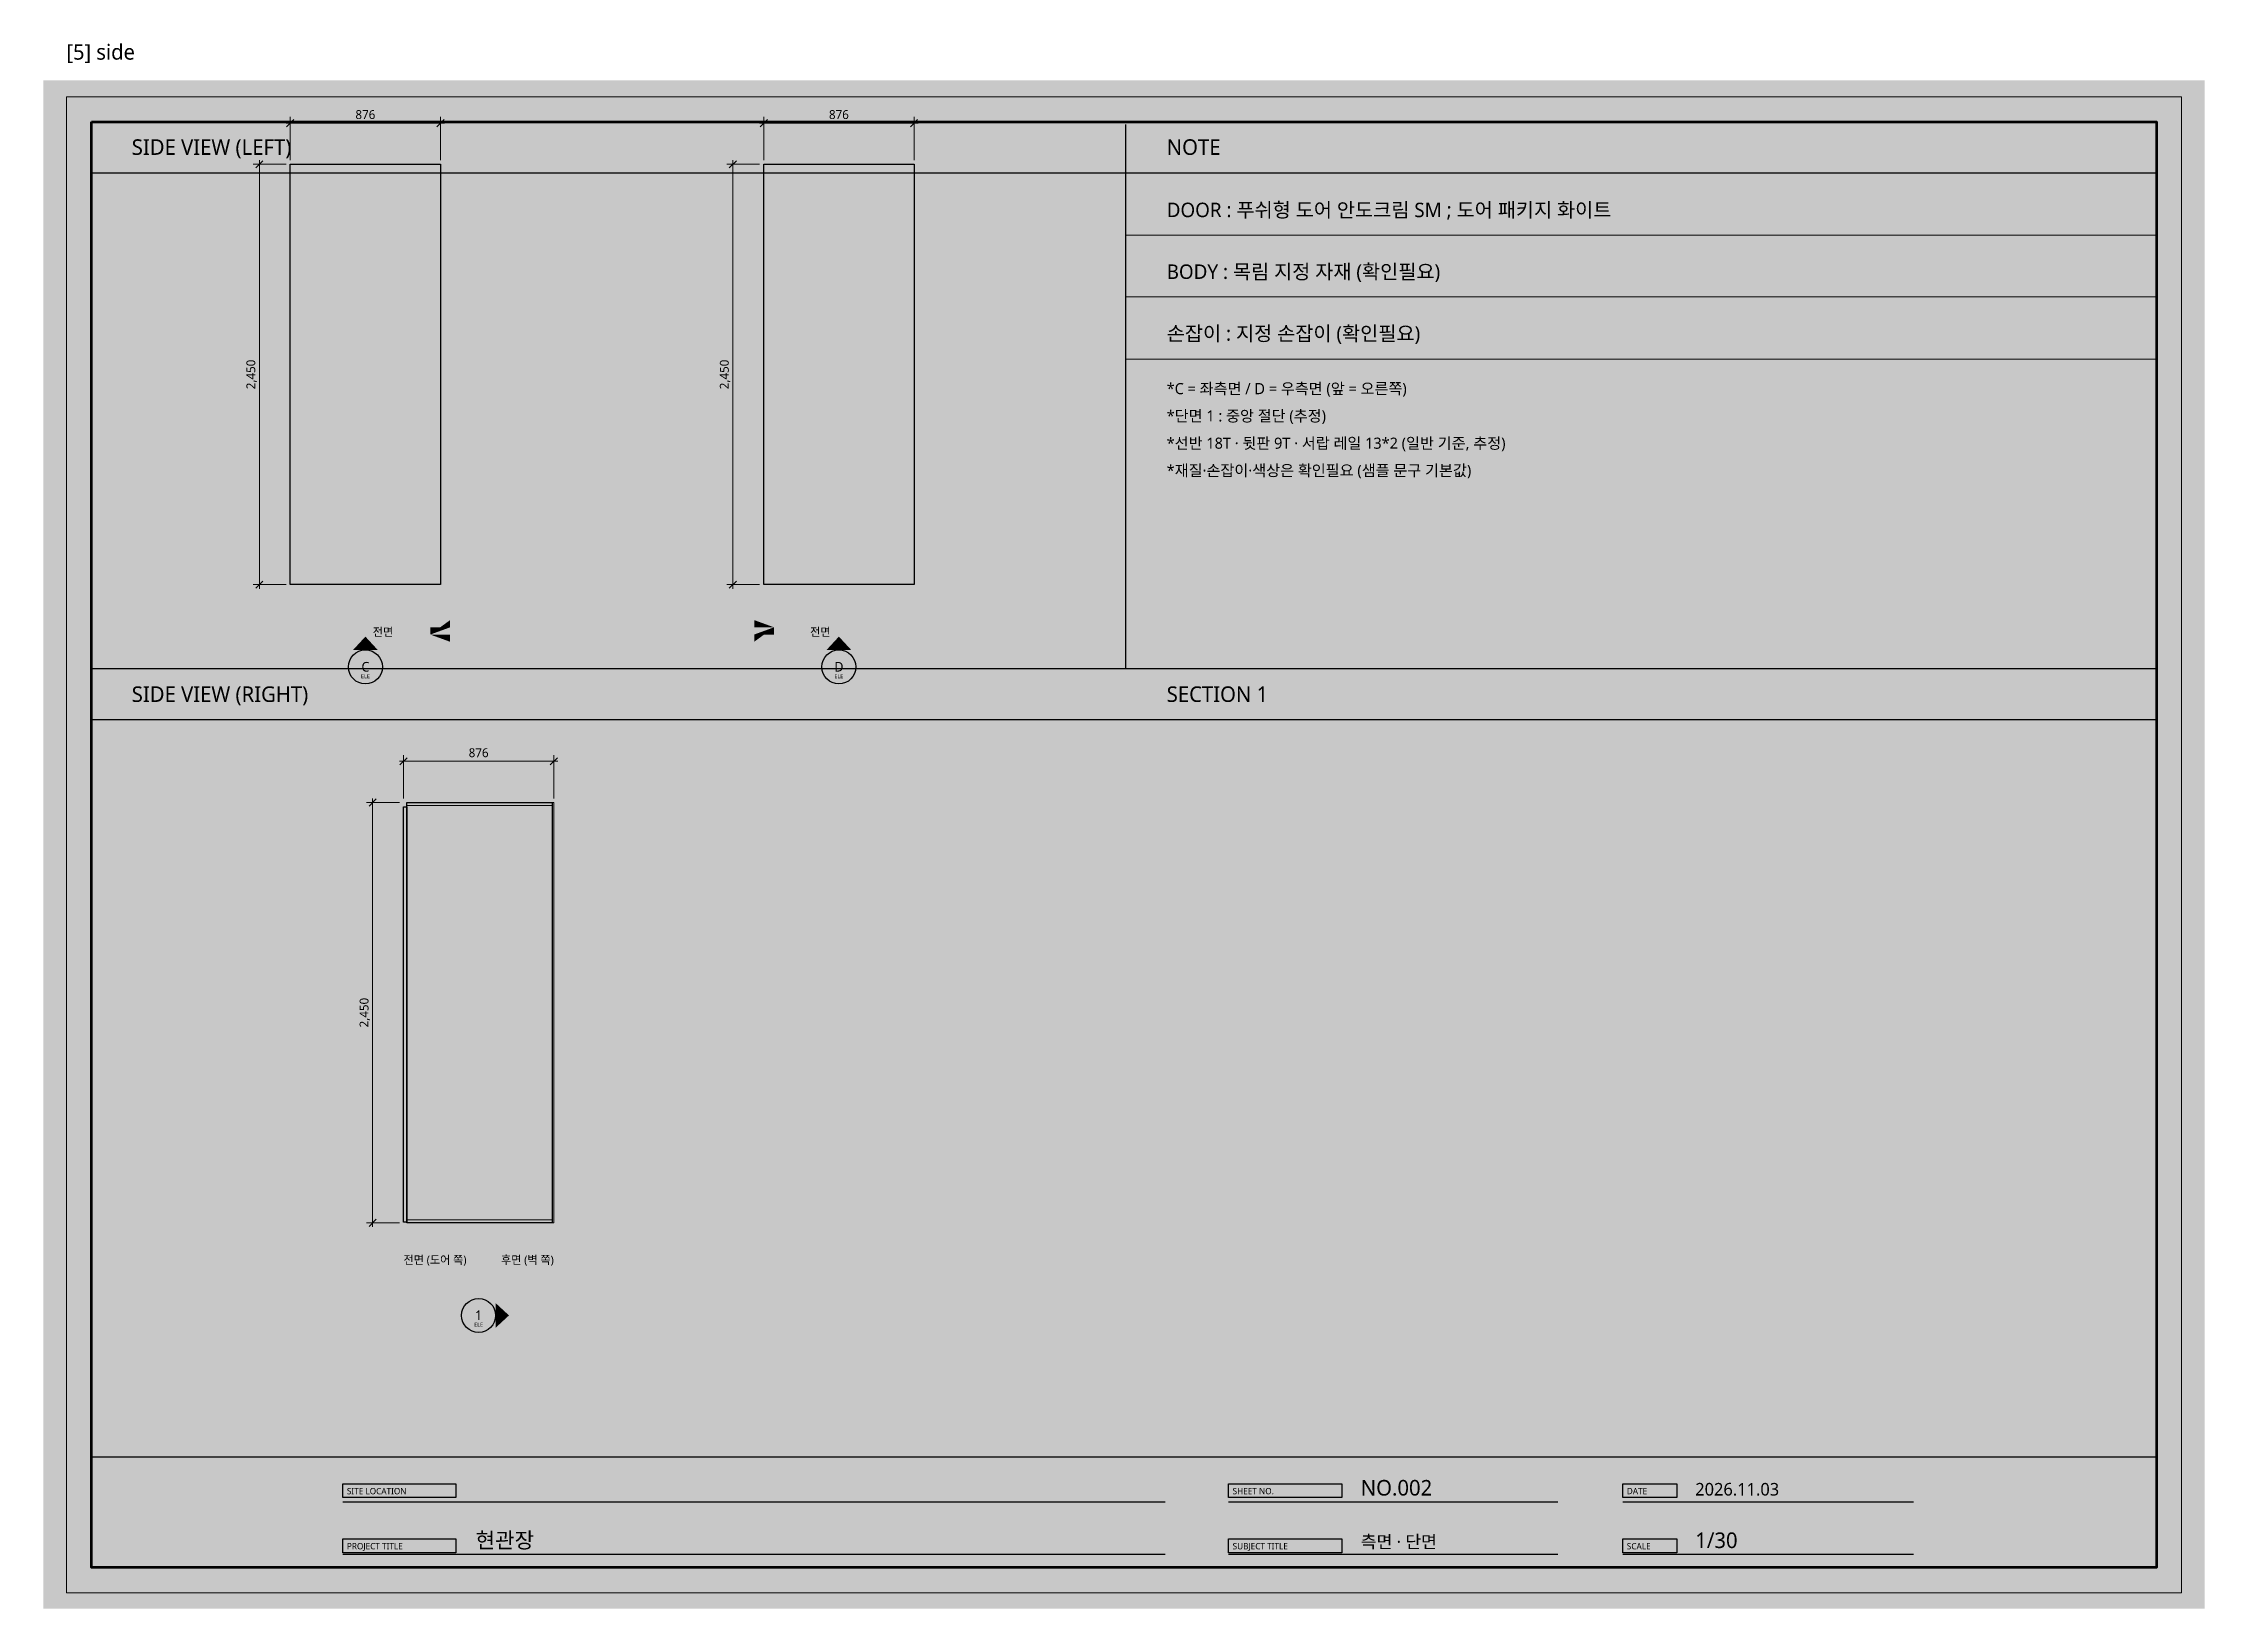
# Model space of a CAD drawing. Header units: millimetres. Extents: x 0 to 3420, y 0 to 304.
# Drawn here: x 2000 to 2420, y 0 to 304.2 of the extents above; entities that cross this region are included whole.
import ezdxf
from ezdxf.enums import TextEntityAlignment as Align

# ---------------------------------------------------------------- set-up
doc = ezdxf.new("R2010")
doc.units = ezdxf.units.MM
for name, color, linetype, lineweight, true_color in [('BG', 7, 'Continuous', 0, 0xffffff), ('DIM', 7, 'Continuous', 13, 0x969696), ('FRAME', 7, 'Continuous', 100, 0x000000), ('NOTE_RED', 7, 'Continuous', 25, 0xde0038), ('OUTLINE', 7, 'Continuous', 25, 0x000000), ('SHEET_FRAME_INFO', 7, 'Continuous', 0, 0x5a5a5a), ('TEXT', 7, 'Continuous', 13, 0x000000), ('THIN', 7, 'Continuous', 5, 0x6e6e6e)]:
    doc.layers.add(name, color=color, linetype=linetype, lineweight=lineweight, true_color=true_color)
doc.styles.add('MALGUN', font='malgun.ttf')

msp = doc.modelspace()

# ---------------------------------------------------------------- texts
at = {"layer": 'NOTE_RED', "true_color": 0xde0038, "style": 'MALGUN'}
for s, height, p in [('손잡이 : 지정 손잡이 (확인필요)', 2.808, (2218.3, 246.4)), ('*재질·손잡이·색상은 확인필요 (샘플 문구 기본값)', 2.16, (2218.3, 220.1))]:
    msp.add_text(s, height=height, dxfattribs=at).set_placement(p)
at = {"layer": 'SHEET_FRAME_INFO', "true_color": 0x5a5a5a, "style": 'MALGUN'}
msp.add_text('[5] side', height=3, dxfattribs=at).set_placement((2004.5, 301))
at = {"layer": 'TEXT', "true_color": 0x000000, "style": 'MALGUN'}
for s, height, p in [('876', 1.728, (2062.6, 289.4667)), ('876', 1.728, (2154.6, 289.4667)), ('ELE', 0.792, (2062.6, 180.8)), ('C', 1.872, (2062.6, 182.1)), ('ELE', 0.792, (2154.6, 180.8)), ('D', 1.872, (2154.6, 182.1)), ('876', 1.728, (2084.6, 165.4667)), ('ELE', 0.792, (2084.6, 54.8)), ('1', 1.872, (2084.6, 56.1))]:
    msp.add_text(s, height=height, dxfattribs=at).set_placement(p, align=Align.CENTER)
for s, height, p in [('SIDE VIEW (LEFT)', 3.024, (2017.2, 282.5)), ('NOTE', 3.024, (2218.3, 282.5)), ('DOOR : 푸쉬형 도어^J안도크림 SM ; 도어 패키지^J화이트', 2.808, (2218.3, 270.4)), ('BODY : 목림 지정 자재 (확인필요)', 2.808, (2218.3, 258.4)), ('*C = 좌측면 / D = 우측면 (앞 = 오른쪽)', 2.16, (2218.3, 236)), ('*단면 1 : 중앙 절단 (추정)', 2.16, (2218.3, 230.7)), ('*선반 18T · 뒷판 9T · 서랍 레일 13*2 (일반 기준, 추정)', 2.16, (2218.3, 225.4)), ('전면', 1.584, (2064.02, 189)), ('전면', 1.584, (2149, 189)), ('SIDE VIEW (RIGHT)', 3.024, (2017.2, 176.2)), ('SECTION 1', 3.024, (2218.3, 176.2)), ('전면 (도어 쪽)', 1.584, (2070, 67)), ('NO.002', 3.024, (2256, 22)), ('2026.11.03', 2.448, (2321, 22)), ('현관장', 3.024, (2084, 11.8)), ('측면 · 단면', 2.448, (2256, 11.8)), ('1/30', 3.024, (2321, 11.8))]:
    msp.add_text(s, height=height, dxfattribs=at).set_placement(p)
for p in [(2041.2, 239.8333), (2133.2, 239.8333), (2063.2, 115.8333)]:
    msp.add_text('2,450', height=1.728, rotation=90, dxfattribs=at).set_placement(p, align=Align.CENTER)
msp.add_text('후면 (벽 쪽)', height=1.584, dxfattribs=at).set_placement((2099.2, 67), align=Align.RIGHT)
at = {"layer": 'TEXT', "true_color": 0xffffff, "style": 'MALGUN'}
for s, p in [('SITE LOCATION', (2059, 22.25)), ('SHEET NO.', (2231.1, 22.25)), ('DATE', (2307.7, 22.25)), ('PROJECT TITLE', (2059, 11.55)), ('SUBJECT TITLE', (2231.1, 11.55)), ('SCALE', (2307.7, 11.55))]:
    msp.add_text(s, height=1.224, dxfattribs=at).set_placement(p)

# ---------------------------------------------------------------- linework, layer by layer
at = {"layer": 'BG', "lineweight": 0, "true_color": 0xffffff}
msp.add_solid([(2000, 0), (2420, 0), (2000, 297), (2420, 297)], dxfattribs=at)
at = {"layer": 'DIM', "lineweight": 13, "true_color": 0x969696}
for p, q in [((2048, 281.4667), (2048, 289.8667)), ((2077.2, 281.4667), (2077.2, 289.8667)), ((2140, 281.4667), (2140, 289.8667)), ((2169.2, 281.4667), (2169.2, 289.8667)), ((2047.2, 288.6667), (2078, 288.6667)), ((2139.2, 288.6667), (2170, 288.6667)), ((2042, 281.4667), (2042, 198.2)), ((2134, 281.4667), (2134, 198.2)), ((2047.2, 280.6667), (2040.8, 280.6667)), ((2139.2, 280.6667), (2132.8, 280.6667)), ((2047.2, 199), (2040.8, 199)), ((2139.2, 199), (2132.8, 199)), ((2069.2, 164.6667), (2100, 164.6667)), ((2070, 157.4667), (2070, 165.8667)), ((2099.2, 157.4667), (2099.2, 165.8667)), ((2069.2, 156.6667), (2062.8, 156.6667)), ((2064, 157.4667), (2064, 74.2)), ((2069.2, 75), (2062.8, 75))]:
    msp.add_line(p, q, dxfattribs=at)
at = {"layer": 'DIM', "lineweight": 13, "true_color": 0x5a5a5a}
for p, q in [((2047.3, 287.9667), (2048.7, 289.3667)), ((2076.5, 287.9667), (2077.9, 289.3667)), ((2139.3, 287.9667), (2140.7, 289.3667)), ((2168.5, 287.9667), (2169.9, 289.3667)), ((2041.3, 279.9667), (2042.7, 281.3667)), ((2133.3, 279.9667), (2134.7, 281.3667)), ((2041.3, 198.3), (2042.7, 199.7)), ((2133.3, 198.3), (2134.7, 199.7)), ((2069.3, 163.9667), (2070.7, 165.3667)), ((2098.5, 163.9667), (2099.9, 165.3667)), ((2063.3, 155.9667), (2064.7, 157.3667)), ((2063.3, 74.3), (2064.7, 75.7))]:
    msp.add_line(p, q, dxfattribs=at)
at = {"layer": 'FRAME', "lineweight": 25, "true_color": 0x000000}
for p, q in [((2210.3, 288.4), (2210.3, 182.7)), ((2009.4, 279), (2410.6, 279)), ((2009.4, 182.7), (2410.6, 182.7)), ((2009.4, 172.8), (2410.6, 172.8)), ((2009.4, 29.5), (2410.6, 29.5))]:
    msp.add_line(p, q, dxfattribs=at)
at = {"layer": 'FRAME', "lineweight": 13, "true_color": 0x000000}
for p, q in [((2210.3, 266.9), (2410.6, 266.9)), ((2210.3, 254.9), (2410.6, 254.9)), ((2210.3, 242.8), (2410.6, 242.8))]:
    msp.add_line(p, q, dxfattribs=at)
msp.add_lwpolyline([(2004.5, 293.8), (2415.5, 293.8), (2415.5, 3.1), (2004.5, 3.1)], close=True, dxfattribs=at)
at = {"layer": 'FRAME', "lineweight": 100, "true_color": 0x000000}
msp.add_lwpolyline([(2009.4, 288.9), (2410.6, 288.9), (2410.6, 8), (2009.4, 8)], close=True, dxfattribs=at)
at = {"layer": 'FRAME', "lineweight": 0, "true_color": 0x555555}
for points in [[(2058.2, 24.3), (2080.2, 24.3), (2058.2, 21.6), (2080.2, 21.6)], [(2230.3, 24.3), (2252.3, 24.3), (2230.3, 21.6), (2252.3, 21.6)], [(2306.9, 24.3), (2317.4, 24.3), (2306.9, 21.6), (2317.4, 21.6)], [(2058.2, 13.6), (2080.2, 13.6), (2058.2, 10.9), (2080.2, 10.9)], [(2230.3, 13.6), (2252.3, 13.6), (2230.3, 10.9), (2252.3, 10.9)], [(2306.9, 13.6), (2317.4, 13.6), (2306.9, 10.9), (2317.4, 10.9)]]:
    msp.add_solid(points, dxfattribs=at)
at = {"layer": 'OUTLINE', "lineweight": 25, "true_color": 0x000000}
for p, q in [((2058.2, 20.8), (2218, 20.8)), ((2230.3, 20.8), (2294.3, 20.8)), ((2306.9, 20.8), (2363.4, 20.8)), ((2058.2, 10.6), (2218, 10.6)), ((2230.3, 10.6), (2294.3, 10.6)), ((2306.9, 10.6), (2363.4, 10.6))]:
    msp.add_line(p, q, dxfattribs=at)
for points in [[(2048, 280.6667), (2077.2, 280.6667), (2077.2, 199), (2048, 199)], [(2140, 280.6667), (2169.2, 280.6667), (2169.2, 199), (2140, 199)], [(2070, 155.8333), (2070.6667, 155.8333), (2070.6667, 75.1333), (2070, 75.1333)], [(2070.6667, 156.6667), (2098.9, 156.6667), (2098.9, 75), (2070.6667, 75)], [(2058.2, 24.3), (2080.2, 24.3), (2080.2, 21.6), (2058.2, 21.6)], [(2230.3, 24.3), (2252.3, 24.3), (2252.3, 21.6), (2230.3, 21.6)], [(2306.9, 24.3), (2317.4, 24.3), (2317.4, 21.6), (2306.9, 21.6)], [(2058.2, 13.6), (2080.2, 13.6), (2080.2, 10.9), (2058.2, 10.9)], [(2230.3, 13.6), (2252.3, 13.6), (2252.3, 10.9), (2230.3, 10.9)], [(2306.9, 13.6), (2317.4, 13.6), (2317.4, 10.9), (2306.9, 10.9)]]:
    msp.add_lwpolyline(points, close=True, dxfattribs=at)
for centre in [(2062.6, 183), (2154.6, 183), (2084.6, 57)]:
    msp.add_circle(centre, 3.3, dxfattribs=at)
at = {"layer": 'OUTLINE', "lineweight": 0, "true_color": 0xe1e1e1}
for points in [[(2063.02, 190.98), (2069.2, 190.98), (2063.02, 188.23), (2069.2, 188.23)], [(2148, 190.98), (2154.18, 190.98), (2148, 188.23), (2154.18, 188.23)]]:
    msp.add_solid(points, dxfattribs=at)
at = {"layer": 'OUTLINE', "lineweight": 0, "true_color": 0x000000}
for points in [[(2075.2, 189.3), (2082.2, 190), (2079.05, 192.1)], [(2075.2, 189.3), (2079.05, 192.1), (2079.05, 190.7)], [(2075.2, 189.3), (2079.05, 190.7), (2075.2, 190.7)], [(2075.2, 189.3), (2079.05, 187.9), (2082.2, 190)], [(2075.2, 189.3), (2079.05, 189.3), (2079.05, 187.9)], [(2142, 190.7), (2138.15, 192.1), (2135, 190)], [(2142, 190.7), (2135, 190), (2138.15, 187.9)], [(2142, 190.7), (2138.15, 190.7), (2138.15, 192.1)], [(2142, 190.7), (2138.15, 187.9), (2138.15, 189.3)], [(2142, 190.7), (2138.15, 189.3), (2142, 189.3)], [(2060.2, 186.3), (2065, 186.3), (2062.6, 188.9)], [(2152.2, 186.3), (2157, 186.3), (2154.6, 188.9)], [(2087.9, 59.4), (2087.9, 54.6), (2090.5, 57)]]:
    msp.add_solid(points, dxfattribs=at)
at = {"layer": 'THIN', "lineweight": 5, "true_color": 0x6e6e6e}
for points in [[(2070.6667, 156.0667), (2098.9, 156.0667), (2098.9, 156.6667), (2070.6667, 156.6667)], [(2098.9, 156.6667), (2099.2, 156.6667), (2099.2, 75), (2098.9, 75)], [(2070.6667, 75), (2098.9, 75), (2098.9, 75.6), (2070.6667, 75.6)]]:
    msp.add_lwpolyline(points, close=True, dxfattribs=at)

msp.set_redraw_order([(e.dxf.handle, doc.entitydb.next_handle()) for e in msp.query("TEXT MTEXT ATTDEF DIMENSION ARC_DIMENSION")])  # texts and dimensions are drawn at this point

doc.saveas('drawing.dxf')
